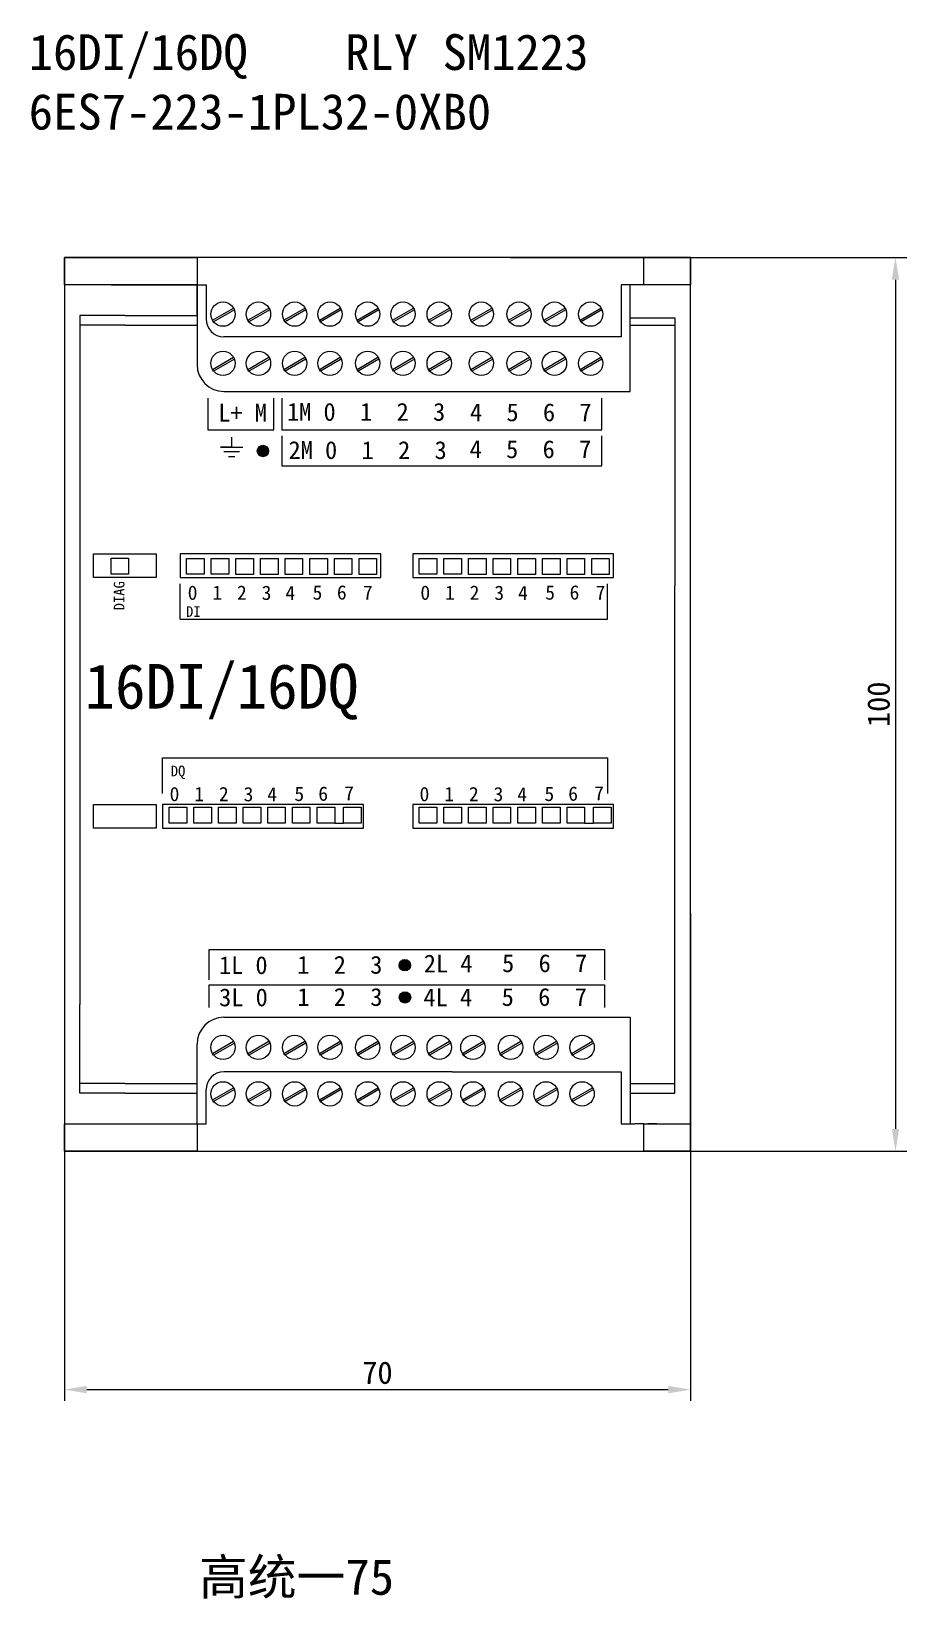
# Model space of a CAD drawing. Header units: millimetres. Extents: x 983 to 2111, y 2638 to 4457.
# Drawn here: x 1851.1 to 1948.9, y 3354.8 to 3530.1 of the extents above; entities that cross this region are included whole.
import ezdxf

# ---------------------------------------------------------------- set-up
doc = ezdxf.new("R2010")
doc.units = ezdxf.units.MM
doc.styles.get("Standard").update_dxf_attribs({"font": ''})
doc.styles.get('Standard').set_extended_font_data('SimSun')
doc.dimstyles.new('ISO-25', dxfattribs={"dimtxt": 2.5, "dimasz": 2.5, "dimexe": 1.25, "dimexo": 0.625, "dimtad": 1, "dimtxsty": 'Standard', "dimcen": 2.5, "dimadec": 0, "dimazin": 0, "dimtfac": 1, "dimtmove": 0, "dimatfit": 3, "dimfxl": 1, "dimarcsym": 0})

msp = doc.modelspace()

# ---------------------------------------------------------------- texts
at = {"lineweight": -3, "char_height": 4, "attachment_point": 1}
for s, insert in [('16DI/16DQ    RLY SM1223\\P6ES7-223-1PL32-0XB0', (1850.755, 3529.805)), ('高统一75', (1869.792, 3359.219))]:
    msp.add_mtext_dynamic_manual_height_columns(s, width=71.44489, gutter_width=12.5, heights=[0], dxfattribs=dict(at, insert=insert))

# ---------------------------------------------------------------- blocks, each defined once
blk = doc.blocks.new('*D215')
at = {"color": 0, "lineweight": -2, "transparency": 16777216}
for p, q in [((1854.74, 3431.47), (1854.74, 3376.92)), ((1924.74, 3431.47), (1924.74, 3376.92)), ((1857.24, 3378.17), (1922.24, 3378.17))]:
    blk.add_line(p, q, dxfattribs=at)
at = {"color": 0, "lineweight": -3, "transparency": 16777216}
for points in [[(1857.24, 3378.59), (1857.24, 3377.76), (1854.74, 3378.17)], [(1922.24, 3378.59), (1922.24, 3377.76), (1924.74, 3378.17)]]:
    blk.add_solid(points, dxfattribs=at)
at = {"layer": 'Defpoints', "color": 0, "lineweight": -3, "transparency": 16777216}
for p in [(1854.74, 3432.09), (1924.74, 3432.09), (1924.74, 3378.17)]:
    blk.add_point(p, dxfattribs=at)
at = {"color": 0, "lineweight": -3, "transparency": 16777216, "insert": (1889.74, 3380.05), "char_height": 2.5, "attachment_point": 5}
blk.add_mtext('70', dxfattribs=at)
blk = doc.blocks.new('*D216')
at = {"color": 0, "lineweight": -2, "transparency": 16777216}
for p, q in [((1904.56, 3504.84), (1948.9, 3504.84)), ((1947.65, 3502.34), (1947.65, 3407.34)), ((1904.56, 3404.84), (1948.9, 3404.84))]:
    blk.add_line(p, q, dxfattribs=at)
at = {"color": 0, "lineweight": -3, "transparency": 16777216}
for points in [[(1947.23, 3502.34), (1948.06, 3502.34), (1947.65, 3504.84)], [(1947.23, 3407.34), (1948.06, 3407.34), (1947.65, 3404.84)]]:
    blk.add_solid(points, dxfattribs=at)
at = {"layer": 'Defpoints', "color": 0, "lineweight": -3, "transparency": 16777216}
for p in [(1903.93, 3504.84), (1903.93, 3404.84), (1947.65, 3404.84)]:
    blk.add_point(p, dxfattribs=at)
at = {"color": 0, "lineweight": -3, "transparency": 16777216, "insert": (1945.77, 3454.84), "char_height": 2.5, "attachment_point": 5, "rotation": 90}
blk.add_mtext('100', dxfattribs=at)
blk = doc.blocks.new('16DIDQ RLY')
at = {"lineweight": -3}
for p, q in [((1859.99, 3501.75), (1861.49, 3501.75)), ((1861.49, 3501.75), (1869.58, 3501.75)), ((1869.58, 3501.75), (1869.58, 3498.34)), ((1869.58, 3498.34), (1869.58, 3501.75)), ((1869.58, 3501.75), (1870.58, 3501.75)), ((1870.58, 3501.75), (1870.58, 3497.95)), ((1918, 3501.75), (1917, 3501.75)), ((1917, 3501.75), (1917, 3495.95)), ((1919.5, 3501.75), (1918, 3501.75)), ((1918, 3489.84), (1918, 3501.75)), ((1861.49, 3498.34), (1856.49, 3498.34)), ((1856.49, 3498.34), (1856.49, 3421.26)), ((1861.49, 3498.34), (1869.58, 3498.34)), ((1869.58, 3498.34), (1869.58, 3497.24)), ((1918, 3498.08), (1923, 3498.08)), ((1923, 3498.08), (1923, 3497.24)), ((1861.49, 3497.24), (1856.49, 3497.24)), ((1861.49, 3497.24), (1869.58, 3497.24)), ((1869.58, 3497.24), (1869.58, 3492.84)), ((1918, 3497.24), (1923, 3497.24)), ((1923, 3497.24), (1923, 3468.08)), ((1917, 3495.95), (1872.58, 3495.95)), ((1872.58, 3489.84), (1898.09, 3489.84)), ((1898.09, 3489.84), (1918, 3489.84)), ((1870.79, 3489.09), (1870.79, 3485.55)), ((1878.16, 3485.55), (1878.16, 3489.09)), ((1879.04, 3489.09), (1879.04, 3485.55)), ((1914.81, 3485.55), (1914.81, 3489.09)), ((1870.79, 3485.55), (1878.16, 3485.55)), ((1873.45, 3483.61), (1873.45, 3484.74)), ((1879.04, 3485.55), (1898.45, 3485.55)), ((1879.04, 3484.88), (1879.04, 3481.53)), ((1898.45, 3485.55), (1914.81, 3485.55)), ((1914.81, 3481.53), (1914.81, 3484.88)), ((1873.45, 3483.61), (1872.19, 3483.61)), ((1872.19, 3483.61), (1873.45, 3483.61)), ((1873.45, 3483.07), (1872.56, 3483.07)), ((1873.45, 3482.51), (1873.1, 3482.51)), ((1873.45, 3483.61), (1874.7, 3483.61)), ((1874.33, 3483.07), (1873.45, 3483.07)), ((1873.79, 3482.51), (1873.45, 3482.51)), ((1879.04, 3481.53), (1898.45, 3481.53)), ((1898.45, 3481.53), (1914.81, 3481.53)), ((1867.67, 3464.36), (1867.67, 3468.32)), ((1915.47, 3464.36), (1915.47, 3468.32)), ((1923, 3412.43), (1923, 3468.08)), ((1867.67, 3464.36), (1878.41, 3464.36)), ((1878.41, 3464.36), (1890.12, 3464.36)), ((1890.12, 3464.36), (1915.47, 3464.36)), ((1865.73, 3444.88), (1865.73, 3448.84)), ((1865.73, 3448.84), (1888.18, 3448.84)), ((1888.18, 3448.84), (1915.47, 3448.84)), ((1915.47, 3448.84), (1915.47, 3444.88)), ((1884.96, 3441.54), (1885.96, 3441.54)), ((1912.9, 3441.54), (1913.9, 3441.54)), ((1870.92, 3424.03), (1870.92, 3427.41)), ((1870.92, 3427.41), (1891.02, 3427.41)), ((1891.02, 3427.41), (1915.14, 3427.41)), ((1915.14, 3427.41), (1915.14, 3424.03)), ((1870.92, 3420.91), (1870.92, 3423.45)), ((1870.92, 3423.45), (1891.02, 3423.45)), ((1891.02, 3423.45), (1915.14, 3423.45)), ((1915.14, 3423.45), (1915.14, 3420.91)), ((1856.49, 3411.33), (1856.49, 3421.26)), ((1872.58, 3419.83), (1898.09, 3419.83)), ((1898.09, 3419.83), (1918, 3419.83)), ((1918, 3419.83), (1918, 3407.92)), ((1869.58, 3412.43), (1869.58, 3416.83)), ((1861.49, 3412.43), (1856.49, 3412.43)), ((1861.49, 3412.43), (1869.58, 3412.43)), ((1869.58, 3411.33), (1869.58, 3412.43)), ((1898.09, 3413.72), (1872.58, 3413.72)), ((1898.09, 3413.72), (1917, 3413.72)), ((1917, 3413.72), (1917, 3407.92)), ((1918, 3412.43), (1923, 3412.43)), ((1923, 3411.33), (1923, 3412.43)), ((1861.49, 3411.33), (1856.49, 3411.33)), ((1861.49, 3411.33), (1869.58, 3411.33)), ((1869.58, 3407.92), (1869.58, 3411.33)), ((1870.58, 3407.92), (1870.58, 3411.72)), ((1918, 3411.33), (1923, 3411.33)), ((1868.08, 3407.92), (1869.58, 3407.92)), ((1869.58, 3407.92), (1870.58, 3407.92)), ((1917, 3407.92), (1918, 3407.92)), ((1918, 3407.92), (1918.5, 3407.92)), ((1919.5, 3407.92), (1918.5, 3407.92)), ((1920.98, 3407.92), (1919.98, 3407.92))]:
    blk.add_line(p, q, dxfattribs=at)
for points in [[(1854.74, 3404.84), (1924.74, 3404.84), (1924.74, 3504.84), (1854.74, 3504.84)], [(1854.74, 3504.84), (1869.58, 3504.84), (1869.58, 3501.75), (1854.74, 3501.75)], [(1919.5, 3504.84), (1924.74, 3504.84), (1924.74, 3501.75), (1919.5, 3501.75)], [(1871.3, 3497.82), (1873.64, 3499.17), (1873.75, 3498.98), (1871.41, 3497.63)], [(1875.25, 3497.82), (1877.59, 3499.17), (1877.7, 3498.98), (1875.36, 3497.63)], [(1879.29, 3497.82), (1881.63, 3499.17), (1881.75, 3498.98), (1879.41, 3497.63)], [(1883.25, 3497.82), (1885.59, 3499.17), (1885.7, 3498.98), (1883.36, 3497.63)], [(1887.46, 3497.82), (1889.8, 3499.17), (1889.91, 3498.98), (1887.57, 3497.63)], [(1891.42, 3497.82), (1893.76, 3499.17), (1893.87, 3498.98), (1891.53, 3497.63)], [(1895.46, 3497.82), (1897.8, 3499.17), (1897.91, 3498.98), (1895.57, 3497.63)], [(1900.18, 3497.82), (1902.52, 3499.17), (1902.63, 3498.98), (1900.29, 3497.63)], [(1904.39, 3497.82), (1906.73, 3499.17), (1906.84, 3498.98), (1904.5, 3497.63)], [(1908.35, 3497.82), (1910.69, 3499.17), (1910.8, 3498.98), (1908.46, 3497.63)], [(1912.39, 3497.82), (1914.73, 3499.17), (1914.84, 3498.98), (1912.5, 3497.63)], [(1871.3, 3492.31), (1873.64, 3493.67), (1873.75, 3493.47), (1871.41, 3492.12)], [(1875.25, 3492.31), (1877.59, 3493.67), (1877.7, 3493.47), (1875.36, 3492.12)], [(1879.29, 3492.31), (1881.63, 3493.67), (1881.75, 3493.47), (1879.41, 3492.12)], [(1883.25, 3492.31), (1885.59, 3493.67), (1885.7, 3493.47), (1883.36, 3492.12)], [(1887.46, 3492.31), (1889.8, 3493.67), (1889.91, 3493.47), (1887.57, 3492.12)], [(1891.42, 3492.31), (1893.76, 3493.67), (1893.87, 3493.47), (1891.53, 3492.12)], [(1895.46, 3492.31), (1897.8, 3493.67), (1897.91, 3493.47), (1895.57, 3492.12)], [(1900.18, 3492.31), (1902.52, 3493.67), (1902.63, 3493.47), (1900.29, 3492.12)], [(1904.39, 3492.31), (1906.73, 3493.67), (1906.84, 3493.47), (1904.5, 3492.12)], [(1908.35, 3492.31), (1910.69, 3493.67), (1910.8, 3493.47), (1908.46, 3492.12)], [(1912.39, 3492.31), (1914.73, 3493.67), (1914.84, 3493.47), (1912.5, 3492.12)], [(1857.99, 3471.67), (1865, 3471.67), (1865, 3469.01), (1857.99, 3469.01)], [(1859.96, 3471.19), (1861.91, 3471.19), (1861.91, 3469.41), (1859.96, 3469.41)], [(1867.67, 3469.01), (1890.12, 3469.01), (1890.12, 3471.67), (1867.67, 3471.67)], [(1868.4, 3471.17), (1870.36, 3471.17), (1870.36, 3469.39), (1868.4, 3469.39)], [(1871.16, 3471.17), (1873.11, 3471.17), (1873.11, 3469.39), (1871.16, 3469.39)], [(1873.91, 3471.16), (1875.87, 3471.16), (1875.87, 3469.38), (1873.91, 3469.38)], [(1876.67, 3471.16), (1878.63, 3471.16), (1878.63, 3469.38), (1876.67, 3469.38)], [(1879.43, 3471.16), (1881.38, 3471.16), (1881.38, 3469.38), (1879.43, 3469.38)], [(1882.18, 3471.16), (1884.14, 3471.16), (1884.14, 3469.38), (1882.18, 3469.38)], [(1884.94, 3471.16), (1886.89, 3471.16), (1886.89, 3469.38), (1884.94, 3469.38)], [(1887.69, 3471.16), (1889.65, 3471.16), (1889.65, 3469.38), (1887.69, 3469.38)], [(1893.68, 3469.01), (1916.13, 3469.01), (1916.13, 3471.67), (1893.68, 3471.67)], [(1894.41, 3471.17), (1896.37, 3471.17), (1896.37, 3469.39), (1894.41, 3469.39)], [(1897.17, 3471.17), (1899.12, 3471.17), (1899.12, 3469.39), (1897.17, 3469.39)], [(1899.92, 3471.16), (1901.88, 3471.16), (1901.88, 3469.38), (1899.92, 3469.38)], [(1902.68, 3471.16), (1904.63, 3471.16), (1904.63, 3469.38), (1902.68, 3469.38)], [(1905.43, 3471.16), (1907.39, 3471.16), (1907.39, 3469.38), (1905.43, 3469.38)], [(1908.19, 3471.16), (1910.15, 3471.16), (1910.15, 3469.38), (1908.19, 3469.38)], [(1910.95, 3471.16), (1912.9, 3471.16), (1912.9, 3469.38), (1910.95, 3469.38)], [(1913.7, 3471.16), (1915.66, 3471.16), (1915.66, 3469.38), (1913.7, 3469.38)], [(1857.99, 3443.64), (1865, 3443.64), (1865, 3440.98), (1857.99, 3440.98)], [(1865.73, 3440.98), (1888.18, 3440.98), (1888.18, 3443.64), (1865.73, 3443.64)], [(1893.68, 3440.98), (1916.13, 3440.98), (1916.13, 3443.64), (1893.68, 3443.64)], [(1866.46, 3443.33), (1868.42, 3443.33), (1868.42, 3441.55), (1866.46, 3441.55)], [(1869.22, 3443.33), (1871.18, 3443.33), (1871.18, 3441.55), (1869.22, 3441.55)], [(1871.98, 3443.32), (1873.93, 3443.32), (1873.93, 3441.54), (1871.98, 3441.54)], [(1874.73, 3443.32), (1876.69, 3443.32), (1876.69, 3441.54), (1874.73, 3441.54)], [(1877.49, 3443.32), (1879.44, 3443.32), (1879.44, 3441.54), (1877.49, 3441.54)], [(1880.24, 3443.32), (1882.2, 3443.32), (1882.2, 3441.54), (1880.24, 3441.54)], [(1883, 3443.32), (1884.96, 3443.32), (1884.96, 3441.54), (1883, 3441.54)], [(1885.96, 3443.32), (1887.91, 3443.32), (1887.91, 3441.54), (1885.96, 3441.54)], [(1894.41, 3443.33), (1896.37, 3443.33), (1896.37, 3441.55), (1894.41, 3441.55)], [(1897.17, 3443.33), (1899.12, 3443.33), (1899.12, 3441.55), (1897.17, 3441.55)], [(1899.92, 3443.32), (1901.88, 3443.32), (1901.88, 3441.54), (1899.92, 3441.54)], [(1902.68, 3443.32), (1904.63, 3443.32), (1904.63, 3441.54), (1902.68, 3441.54)], [(1905.43, 3443.32), (1907.39, 3443.32), (1907.39, 3441.54), (1905.43, 3441.54)], [(1908.19, 3443.32), (1910.15, 3443.32), (1910.15, 3441.54), (1908.19, 3441.54)], [(1910.95, 3443.32), (1912.9, 3443.32), (1912.9, 3441.54), (1910.95, 3441.54)], [(1913.9, 3443.32), (1915.86, 3443.32), (1915.86, 3441.54), (1913.9, 3441.54)], [(1871.3, 3415.79), (1873.64, 3417.14), (1873.75, 3416.94), (1871.41, 3415.59)], [(1875.25, 3415.79), (1877.59, 3417.14), (1877.7, 3416.94), (1875.36, 3415.59)], [(1879.29, 3415.79), (1881.63, 3417.14), (1881.75, 3416.94), (1879.41, 3415.59)], [(1883.25, 3415.79), (1885.59, 3417.14), (1885.7, 3416.94), (1883.36, 3415.59)], [(1887.46, 3415.79), (1889.8, 3417.14), (1889.91, 3416.94), (1887.57, 3415.59)], [(1891.42, 3415.79), (1893.76, 3417.14), (1893.87, 3416.94), (1891.53, 3415.59)], [(1895.46, 3415.79), (1897.8, 3417.14), (1897.91, 3416.94), (1895.57, 3415.59)], [(1899.23, 3415.79), (1901.57, 3417.14), (1901.68, 3416.94), (1899.34, 3415.59)], [(1903.44, 3415.79), (1905.78, 3417.14), (1905.89, 3416.94), (1903.55, 3415.59)], [(1907.4, 3415.79), (1909.74, 3417.14), (1909.85, 3416.94), (1907.51, 3415.59)], [(1911.44, 3415.79), (1913.78, 3417.14), (1913.89, 3416.94), (1911.55, 3415.59)], [(1871.3, 3410.58), (1873.64, 3411.93), (1873.75, 3411.74), (1871.41, 3410.39)], [(1875.25, 3410.58), (1877.59, 3411.93), (1877.7, 3411.74), (1875.36, 3410.39)], [(1879.29, 3410.58), (1881.63, 3411.93), (1881.75, 3411.74), (1879.41, 3410.39)], [(1883.25, 3410.58), (1885.59, 3411.93), (1885.7, 3411.74), (1883.36, 3410.39)], [(1887.46, 3410.58), (1889.8, 3411.93), (1889.91, 3411.74), (1887.57, 3410.39)], [(1891.42, 3410.58), (1893.76, 3411.93), (1893.87, 3411.74), (1891.53, 3410.39)], [(1895.46, 3410.58), (1897.8, 3411.93), (1897.91, 3411.74), (1895.57, 3410.39)], [(1899.23, 3410.58), (1901.57, 3411.93), (1901.68, 3411.74), (1899.34, 3410.39)], [(1903.44, 3410.58), (1905.78, 3411.93), (1905.89, 3411.74), (1903.55, 3410.39)], [(1907.4, 3410.58), (1909.74, 3411.93), (1909.85, 3411.74), (1907.51, 3410.39)], [(1911.44, 3410.58), (1913.78, 3411.93), (1913.89, 3411.74), (1911.55, 3410.39)], [(1854.74, 3407.92), (1869.58, 3407.92), (1869.58, 3404.84), (1854.74, 3404.84)], [(1919.5, 3407.92), (1924.74, 3407.92), (1924.74, 3404.84), (1919.5, 3404.84)]]:
    blk.add_lwpolyline(points, close=True, dxfattribs=at)
for centre, radius in [((1872.48, 3498.49), 1.36), ((1876.44, 3498.49), 1.36), ((1880.48, 3498.49), 1.36), ((1884.43, 3498.49), 1.36), ((1888.64, 3498.49), 1.36), ((1892.6, 3498.49), 1.36), ((1896.64, 3498.49), 1.36), ((1901.36, 3498.49), 1.36), ((1905.57, 3498.49), 1.36), ((1909.53, 3498.49), 1.36), ((1913.57, 3498.49), 1.36), ((1872.48, 3492.99), 1.36), ((1876.44, 3492.99), 1.36), ((1880.48, 3492.99), 1.36), ((1884.43, 3492.99), 1.36), ((1888.64, 3492.99), 1.36), ((1892.6, 3492.99), 1.36), ((1896.64, 3492.99), 1.36), ((1901.36, 3492.99), 1.36), ((1905.57, 3492.99), 1.36), ((1909.53, 3492.99), 1.36), ((1913.57, 3492.99), 1.36), ((1876.94, 3483.18), 0.636), ((1876.94, 3483.18), 0.636), ((1876.94, 3483.18), 0.636), ((1876.94, 3483.18), 0.585), ((1876.94, 3483.18), 0.527), ((1876.94, 3483.18), 0.527), ((1876.94, 3483.18), 0.479), ((1876.94, 3483.18), 0.426), ((1876.94, 3483.18), 0.372), ((1876.94, 3483.18), 0.309), ((1876.94, 3483.18), 0.258), ((1876.94, 3483.18), 0.207), ((1876.94, 3483.18), 0.154), ((1876.94, 3483.18), 0.116), ((1876.94, 3483.18), 0.0731), ((1876.94, 3483.18), 0.0407), ((1892.8, 3425.65), 0.636), ((1892.8, 3425.65), 0.636), ((1892.8, 3425.65), 0.636), ((1892.8, 3425.65), 0.585), ((1892.8, 3425.65), 0.527), ((1892.8, 3425.65), 0.527), ((1892.8, 3425.65), 0.479), ((1892.8, 3425.65), 0.426), ((1892.8, 3425.65), 0.372), ((1892.8, 3425.65), 0.309), ((1892.8, 3425.65), 0.258), ((1892.8, 3425.65), 0.207), ((1892.8, 3425.65), 0.154), ((1892.8, 3425.65), 0.116), ((1892.8, 3425.65), 0.0731), ((1892.8, 3425.65), 0.0407), ((1892.82, 3422.05), 0.636), ((1892.82, 3422.05), 0.636), ((1892.82, 3422.05), 0.636), ((1892.82, 3422.05), 0.585), ((1892.82, 3422.05), 0.527), ((1892.82, 3422.05), 0.527), ((1892.82, 3422.05), 0.479), ((1892.82, 3422.05), 0.426), ((1892.82, 3422.05), 0.372), ((1892.82, 3422.05), 0.309), ((1892.82, 3422.05), 0.258), ((1892.82, 3422.05), 0.207), ((1892.82, 3422.05), 0.154), ((1892.82, 3422.05), 0.116), ((1892.82, 3422.05), 0.0731), ((1892.82, 3422.05), 0.0407), ((1872.48, 3416.46), 1.36), ((1876.44, 3416.46), 1.36), ((1880.48, 3416.46), 1.36), ((1884.43, 3416.46), 1.36), ((1888.64, 3416.46), 1.36), ((1892.6, 3416.46), 1.36), ((1896.64, 3416.46), 1.36), ((1900.41, 3416.46), 1.36), ((1904.62, 3416.46), 1.36), ((1908.58, 3416.46), 1.36), ((1912.62, 3416.46), 1.36), ((1872.48, 3411.26), 1.36), ((1876.44, 3411.26), 1.36), ((1880.48, 3411.26), 1.36), ((1884.43, 3411.26), 1.36), ((1888.64, 3411.26), 1.36), ((1892.6, 3411.26), 1.36), ((1896.64, 3411.26), 1.36), ((1900.41, 3411.26), 1.36), ((1904.62, 3411.26), 1.36), ((1908.58, 3411.26), 1.36), ((1912.62, 3411.26), 1.36)]:
    blk.add_circle(centre, radius, dxfattribs=at)
for centre, radius, start, end in [((1872.58, 3497.95), 2, 180, 270), ((1872.58, 3492.84), 3, 180, 270), ((1872.58, 3416.83), 3, 90, 180), ((1872.58, 3411.72), 2, 90, 180)]:
    blk.add_arc(centre, radius, start, end, dxfattribs=at)
at = {"lineweight": -3, "attachment_point": 1}
for s, width, insert, char_height in [('L+ M', 20.5662, (1871.95, 3488.46), 2), ('1M 0  1  2  3', 20.5662, (1879.63, 3488.56), 2), ('4  5  6  7', 20.5662, (1900.08, 3488.51), 2), ('2M 0  1  2  3', 20.5662, (1879.8, 3484.28), 2), ('4  5  6  7', 20.5662, (1900.04, 3484.38), 2), ('0 ', 2, (1868.53, 3468.13), 1.6), ('1 ', 2, (1871.29, 3468.13), 1.6), ('2 ', 2, (1874.04, 3468.13), 1.6), ('3 ', 2, (1876.8, 3468.12), 1.6), ('4 ', 2, (1879.45, 3468.1), 1.6), ('5 ', 2, (1882.49, 3468.15), 1.6), ('6 ', 2, (1885.21, 3468.16), 1.6), ('7 ', 2, (1888.12, 3468.13), 1.6), ('0 ', 2, (1894.54, 3468.13), 1.6), ('1 ', 2, (1897.3, 3468.13), 1.6), ('2 ', 2, (1900.05, 3468.13), 1.6), ('3 ', 2, (1902.81, 3468.12), 1.6), ('4 ', 2, (1905.46, 3468.1), 1.6), ('5 ', 2, (1908.5, 3468.15), 1.6), ('6 ', 2, (1911.22, 3468.16), 1.6), ('7 ', 2, (1914.13, 3468.13), 1.6), ('DI ', 6.8613, (1868.34, 3465.82), 1.2), ('16DI/16DQ', 20.0767, (1857.01, 3459.36), 5), ('DQ', 6.8613, (1866.64, 3447.98), 1.2), ('0 ', 2, (1866.51, 3445.6), 1.6), ('1 ', 2, (1869.26, 3445.6), 1.6), ('2 ', 2, (1872.02, 3445.6), 1.6), ('3 ', 2, (1874.78, 3445.59), 1.6), ('4 ', 2, (1877.43, 3445.57), 1.6), ('5 ', 2, (1880.46, 3445.62), 1.6), ('6 ', 2, (1883.13, 3445.65), 1.6), ('7 ', 2, (1886.03, 3445.69), 1.6), ('0 ', 2, (1894.45, 3445.6), 1.6), ('1 ', 2, (1897.21, 3445.6), 1.6), ('2 ', 2, (1899.97, 3445.6), 1.6), ('3 ', 2, (1902.72, 3445.59), 1.6), ('4 ', 2, (1905.38, 3445.57), 1.6), ('5 ', 2, (1908.41, 3445.62), 1.6), ('6 ', 2, (1911.07, 3445.65), 1.6), ('7 ', 2, (1913.97, 3445.69), 1.6), ('1L 0 ', 7.4051, (1872.02, 3426.66), 2), ('1  2  3', 20.5662, (1880.77, 3426.7), 2), ('2L 4 ', 7.4051, (1894.92, 3426.84), 2), ('5  6  7', 20.5662, (1903.67, 3426.88), 2), ('3L 0 ', 7.4051, (1872.04, 3423.06), 2), ('1  2  3', 20.5662, (1880.78, 3423.1), 2), ('4L 4 ', 7.4051, (1894.88, 3423.06), 2), ('5  6  7', 20.5662, (1903.63, 3423.1), 2)]:
    blk.add_mtext_dynamic_manual_height_columns(s, width=width, gutter_width=12.5, heights=[0], dxfattribs=dict(at, insert=insert, char_height=char_height))
at = {"lineweight": -3, "insert": (1860.26, 3465.35), "char_height": 1.2, "attachment_point": 1, "rotation": 90}
blk.add_mtext_dynamic_manual_height_columns('DIAG', width=6.8613, gutter_width=12.5, heights=[0], dxfattribs=at)

# ---------------------------------------------------------------- dimensions: what is measured, and where the dimension line sits
at = {"lineweight": -3}
dim = msp.add_linear_dim(base=(1947.645, 3404.835), p1=(1903.933, 3504.835), p2=(1903.933, 3404.835), angle=90, dimstyle='ISO-25', dxfattribs=at)
dim.commit()
dim.dimension.update_dxf_attribs({"geometry": '*D216', "text_midpoint": (1945.77, 3454.835)})
dim = msp.add_linear_dim(base=(1924.744, 3378.173), p1=(1854.744, 3432.093), p2=(1924.744, 3432.093), dimstyle='ISO-25', dxfattribs=at)
dim.commit()
dim.dimension.update_dxf_attribs({"geometry": '*D215', "text_midpoint": (1889.744, 3380.048)})

# ---------------------------------------------------------------- block references
at = {"lineweight": -3}
msp.add_blockref('16DIDQ RLY', (0, 0), dxfattribs=at)

msp.set_redraw_order([(e.dxf.handle, doc.entitydb.next_handle()) for e in msp.query("TEXT MTEXT ATTDEF DIMENSION ARC_DIMENSION")])  # texts and dimensions are drawn at this point

doc.saveas('drawing.dxf')
